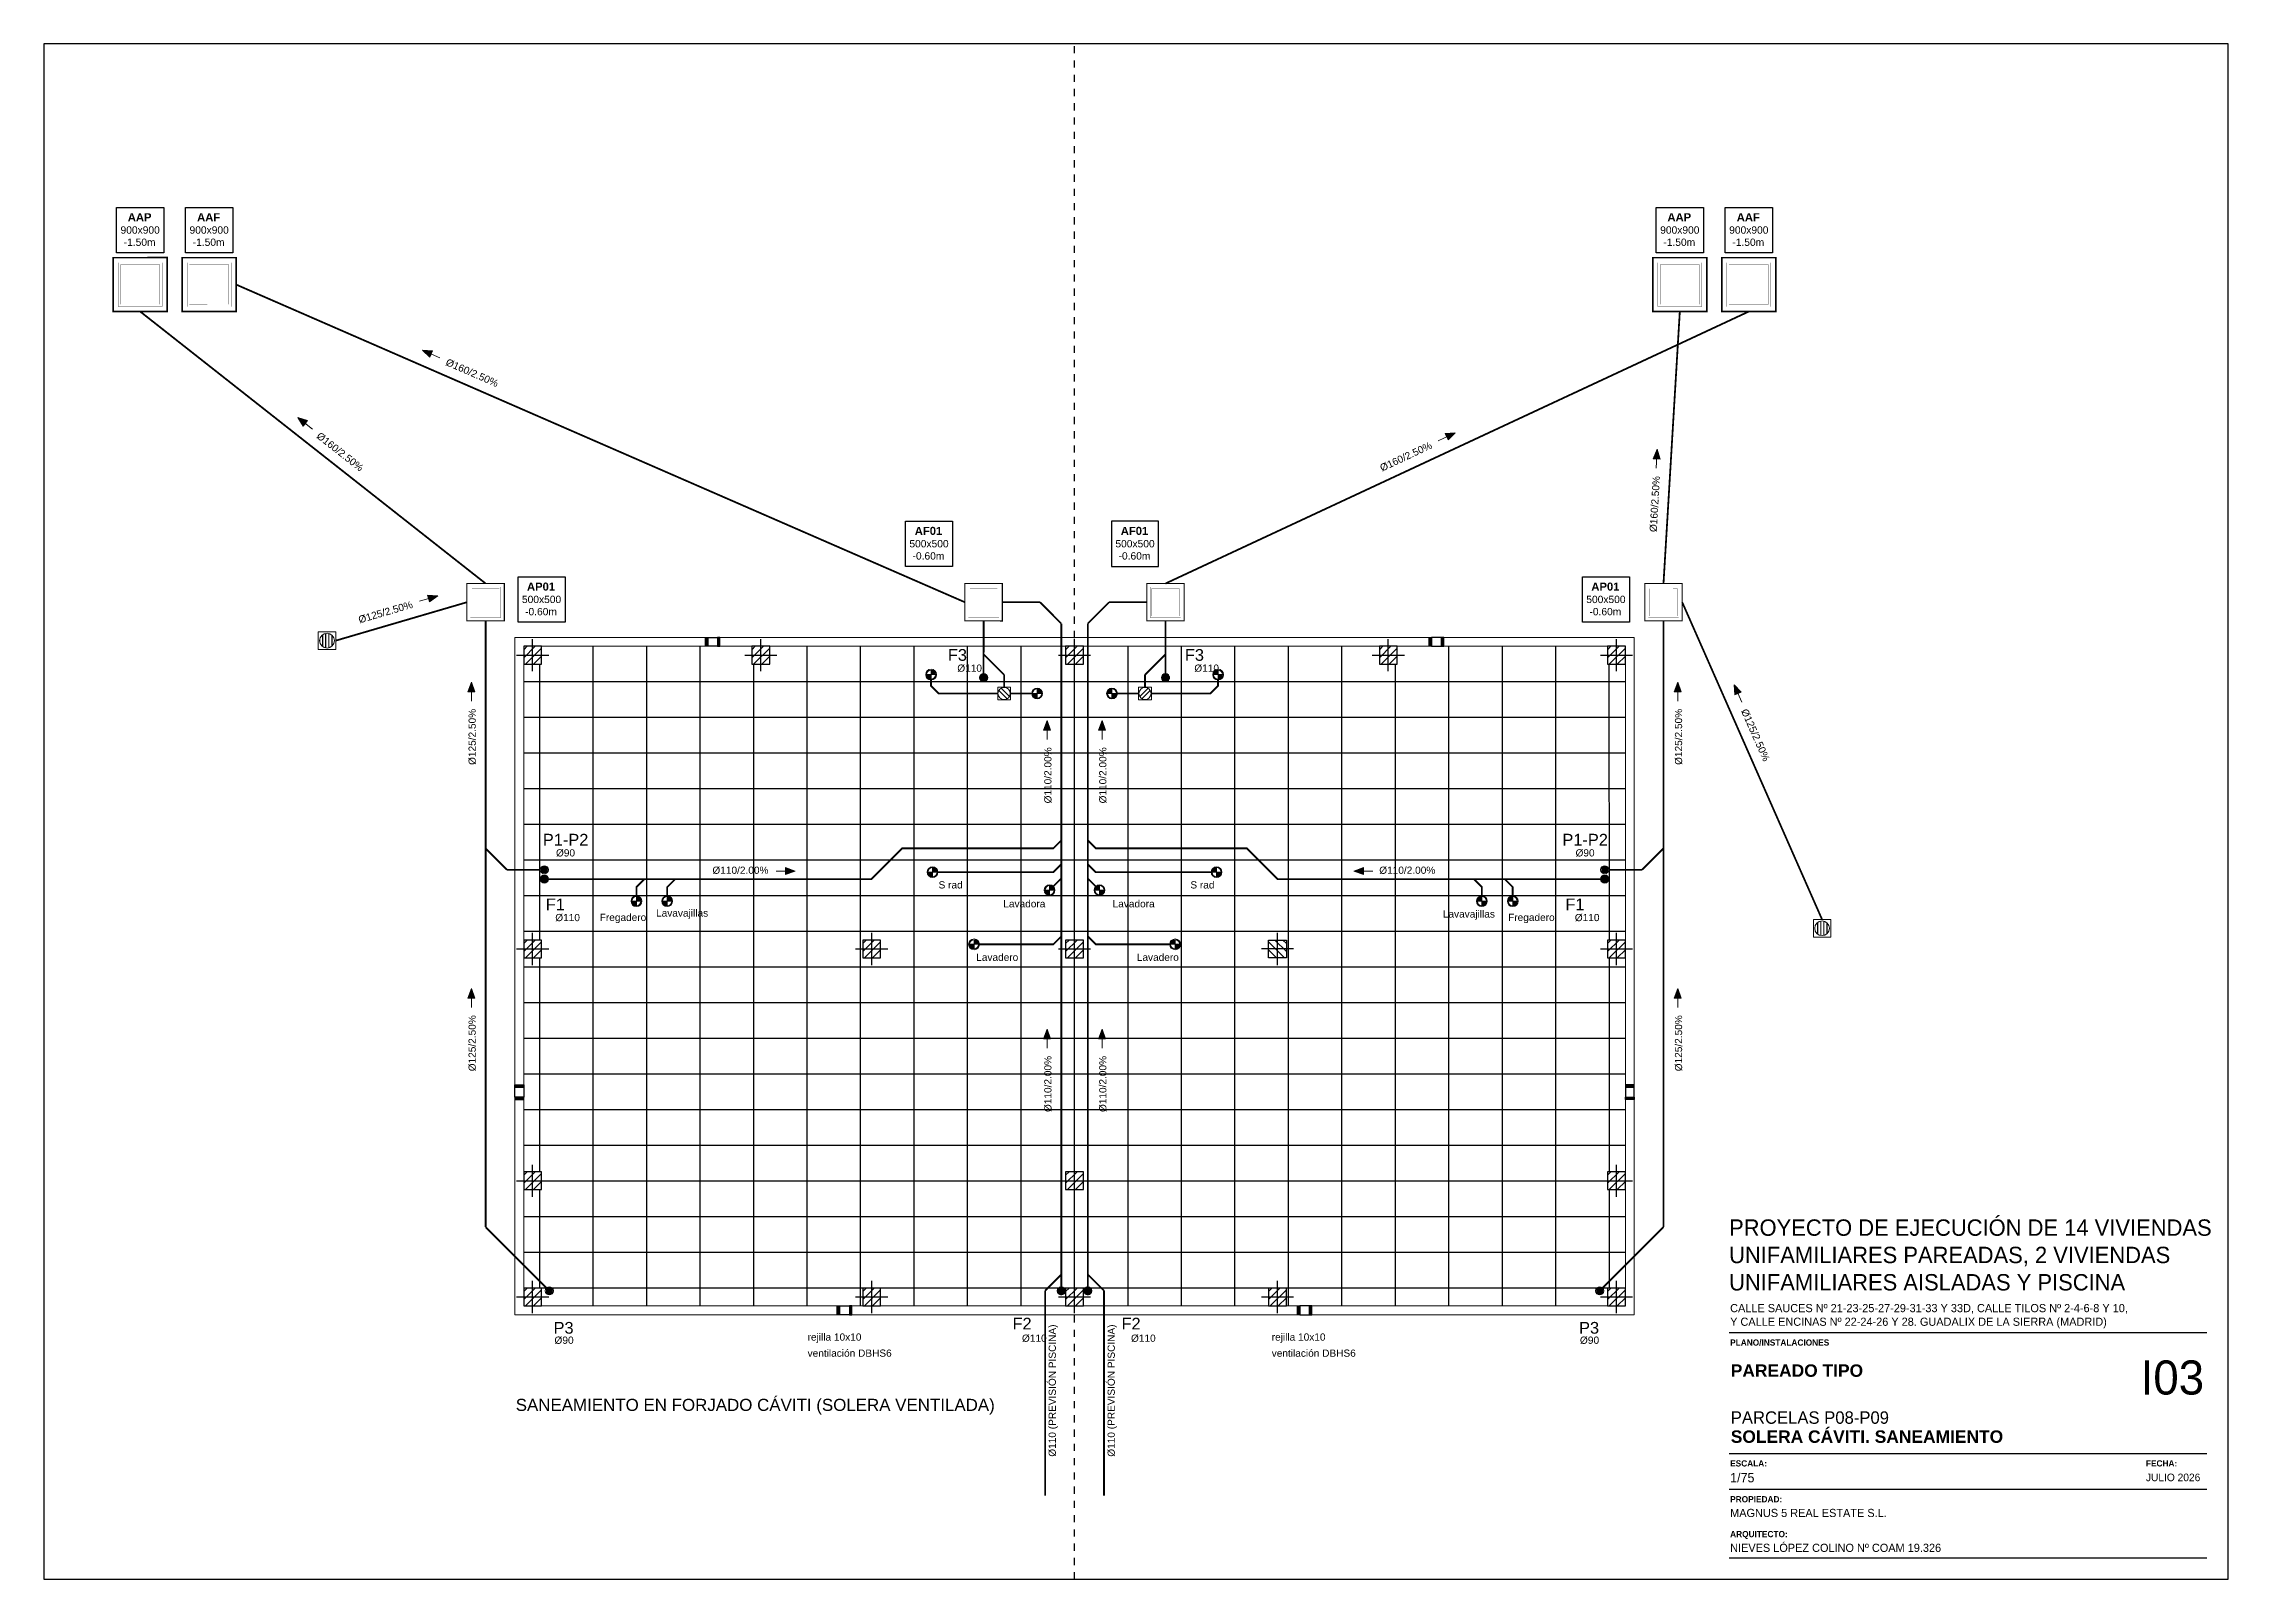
# Model space of a CAD drawing. Header units: millimetres. Extents: x 441156 to 441876, y 4514765 to 4515211.
# Drawn here: x 441259.72 to 441290.36, y 4515165.05 to 4515186.58 of the extents above; entities that cross this region are included whole.
import ezdxf
from ezdxf.enums import TextEntityAlignment as Align

# ---------------------------------------------------------------- set-up
doc = ezdxf.new("R2010")
doc.units = ezdxf.units.MM
doc.linetypes.add('CONTINUA', pattern=[0])
doc.linetypes.add('RAYITAS', pattern=[0.375, 0.25, -0.125])
doc.layers.add('01_cartela', color=6, linetype='Continuous', plot=False)
for name, color, linetype in [('01_FECALES', 170, 'Continuous'), ('01_proyección', 4, 'RAYITAS'), ('01_texto cartela', 5, 'Continuous'), ('01_textos', 7, 'Continuous'), ('01_ventanas', 2, 'Continuous'), ('PILAR_EJES', 1, 'Continuous'), ('PILAR_HORMIGON', 2, 'Continuous'), ('PILAR_RAYA', 4, 'Continuous')]:
    doc.layers.add(name, color=color, linetype=linetype)
for name, color, linetype, lineweight in [('01_varios', 4, 'Continuous', 0), ('INGIN SANEAMIENTO BAJANTE FECALES', 10, 'Continuous', 5), ('INGIN SANEAMIENTO BAJANTE PLUVIALES', 170, 'Continuous', 5), ('INGIN SANEAMIENTO ENTERRADO FECALES', 10, 'Continuous', 25), ('INGIN SANEAMIENTO ENTERRADO PLUVIALES', 170, 'Continuous', 25), ('INGIN SANEAMIENTO TEXTO ENTERRADO', 7, 'Continuous', 0), ('Instalaciones_ventilación_extracción', 86, 'Continuous', 25)]:
    doc.layers.add(name, color=color, linetype=linetype, lineweight=lineweight)
doc.layers.add('INGIN SANEAMIENTO INTERIOR', color=7, linetype='Continuous', lineweight=20, true_color=0x046206)
doc.styles.add('Century Gothic', font='', dxfattribs={"height": 2})
doc.styles.add('Century Gothic_3', font='', dxfattribs={"height": 4.5})
doc.styles.add('Century Gothic_5', font='', dxfattribs={"height": 2.5})
doc.styles.add('Century Gothic_6', font='', dxfattribs={"height": 11})
doc.styles.add('Estilo1', font='swissel.ttf')
doc.styles.add('NIEVES2', font='sanss___.ttf')
doc.styles.add('NIEVES3', font='swisseb.ttf')
doc.styles.get('Century Gothic').set_extended_font_data('Century Gothic')
doc.styles.get('Century Gothic_3').set_extended_font_data('Century Gothic')
doc.styles.get('Century Gothic_5').set_extended_font_data('Century Gothic')
doc.styles.get('Century Gothic_6').set_extended_font_data('Century Gothic')
doc.linetypes.add('FLE2', pattern='A,1e-05,[1,fle2.shx,S=1,R=0,X=0,Y=0],-1', length=1.00001)

msp = doc.modelspace()

# ---------------------------------------------------------------- texts
at = {"layer": '01_texto cartela', "insert": (441283.3574437, 4515170.47577944), "char_height": 0.23, "width": 6.8221698289, "attachment_point": 1, "style": 'Century Gothic_3'}
msp.add_mtext('\\PPROYECTO DE EJECUCIÓN DE 14 VIVIENDAS UNIFAMILIARES PAREADAS, 2 VIVIENDAS UNIFAMILIARES AISLADAS Y PISCINA', dxfattribs=at)
at = {"layer": '01_texto cartela', "color": 5}
for s, insert, char_height, width, attachment_point, style in [('CALLE SAUCES Nº 21-23-25-27-29-31-33 Y 33D, CALLE TILOS Nº 2-4-6-8 Y 10, \\PY CALLE ENCINAS Nº 22-24-26 Y 28. GUADALIX DE LA SIERRA (MADRID)', (441283.37223759, 4515168.90567982), 0.114550418, 9.2468106263, 1, 'Century Gothic'), ('{\\fCentury Gothic|b1|i0|c0|p34;PLANO/INSTALACIONES}', (441283.37223759, 4515168.40871088), 0.0870135776, 2.1171461181, 1, 'Century Gothic'), ('\\pt2.3273;SOLERA CÁVITI. SANEAMIENTO', (441283.38111392, 4515166.9563479), 0.1745530179, 7.0090801689, 7, 'NIEVES3'), ('\\pt2.3273;\\PPARCELAS P08-P09 ', (441283.38111392, 4515167.22352015), 0.1745530179, 7.0090801689, 7, 'Century Gothic_5'), ('{\\fCentury Gothic|b1|i0|c0|p34;ESCALA: }', (441283.37223759, 4515166.71433151), 0.0870135776, 2.1171461181, 1, 'Century Gothic'), ('{\\fCentury Gothic|b1|i0|c0|p34;FECHA: }', (441289.20310501, 4515166.71433151), 0.0870135776, 2.1171461181, 1, 'Century Gothic'), ('1/75', (441283.37223759, 4515166.53569907), 0.130914763, 2.1171461181, 1, 'Century Gothic'), ('JULIO 2026', (441289.20310501, 4515166.52747236), 0.106913723, 3.5043768434, 1, 'Century Gothic'), ('{\\fCentury Gothic|b1|i0|c0|p34;PROPIEDAD:}', (441283.37223759, 4515166.21164645), 0.0870135776, 0.8370923696, 1, 'Century Gothic'), ('MAGNUS 5 REAL ESTATE S.L.', (441283.37223759, 4515166.03301401), 0.114550418, 4.882308024, 1, 'Century Gothic'), ('{\\fCentury Gothic|b1|i0|c0|p34;ARQUITECTO:}', (441283.37223759, 4515165.72256117), 0.0870135776, 0.8370923696, 1, 'Century Gothic'), ('NIEVES LÓPEZ COLINO Nº COAM 19.326', (441283.37223759, 4515165.54392873), 0.114550418, 3.6515309653, 1, 'Century Gothic')]:
    msp.add_mtext(s, dxfattribs=dict(at, insert=insert, char_height=char_height, width=width, attachment_point=attachment_point, style=style))
at = {"layer": '01_texto cartela', "color": 1}
for s, insert, char_height, width, attachment_point, style in [('I03', (441290.01918961, 4515168.11444743), 0.478574677, 1.0498533469, 3, 'Century Gothic_6'), ('\\pt2.3273;PAREADO TIPO ', (441283.38111392, 4515167.8823318), 0.1745530179, 7.0090801689, 7, 'NIEVES3')]:
    msp.add_mtext(s, dxfattribs=dict(at, insert=insert, char_height=char_height, width=width, attachment_point=attachment_point, style=style))
at = {"layer": '01_textos', "color": 5, "style": 'Estilo1'}
msp.add_text('SANEAMIENTO EN FORJADO CÁVITI (SOLERA VENTILADA)', height=0.1697265748, dxfattribs=at).set_placement((441266.34067266, 4515167.40633172, -0.00000106))
at = {"layer": 'INGIN SANEAMIENTO BAJANTE FECALES', "color": 10, "style": 'NIEVES2'}
for s, p in [('F3', (441272.40096462, 4515177.92588757, -0.0000013)), ('F3', (441275.72522883, 4515177.92588757, -0.0000013)), ('F1', (441266.76274638, 4515174.42784646, -0.00000053)), ('F1', (441281.06131661, 4515174.42784646, -0.00000053)), ('F2', (441273.30793044, 4515168.54886993, -0.00000225)), ('F2', (441274.83692616, 4515168.54886993, -0.00000225))]:
    msp.add_text(s, height=0.164465438, dxfattribs=at).set_placement(p)
at = {"layer": 'INGIN SANEAMIENTO BAJANTE PLUVIALES', "style": 'NIEVES2'}
for p in [(441266.72104544, 4515175.33493148, -0.00000053), (441281.01961567, 4515175.33493148, -0.00000053)]:
    msp.add_text('P1-P2', height=0.164465438, dxfattribs=at).set_placement(p)
for p in [(441267.01189008, 4515168.48961462, -0.00000048), (441281.39382688, 4515168.48961462, -0.00000048)]:
    msp.add_text('P3', height=0.164465438, dxfattribs=at).set_placement(p, align=Align.CENTER)
at = {"layer": 'INGIN SANEAMIENTO ENTERRADO PLUVIALES'}
for s, height, style, p in [('AAP', 0.112841979, 'NIEVES3', (441261.06638583, 4515184.09046638, -0.00000053)), ('AAP', 0.112841979, 'NIEVES3', (441282.65902551, 4515184.09046638, -0.00000053)), ('900x900', 0.102686303, 'Estilo1', (441261.07374359, 4515183.91589442, -0.00000053)), ('-1.50m', 0.102686303, 'Estilo1', (441261.06605398, 4515183.74476754, -0.00000053)), ('900x900', 0.102686303, 'Estilo1', (441282.66638327, 4515183.91589442, -0.00000053)), ('-1.50m', 0.102686303, 'Estilo1', (441282.65869366, 4515183.74476754, -0.00000053)), ('500x500', 0.102686303, 'Estilo1', (441266.70299602, 4515178.73562566, -0.00000053)), ('AP01', 0.112841979, 'NIEVES3', (441266.69563826, 4515178.91019762, -0.00000053)), ('500x500', 0.102686303, 'Estilo1', (441281.62996998, 4515178.73562566, -0.00000053)), ('AP01', 0.112841979, 'NIEVES3', (441281.62261222, 4515178.91019762, -0.00000053)), ('-0.60m', 0.102686303, 'Estilo1', (441266.69530641, 4515178.56449878, -0.00000053)), ('-0.60m', 0.102686303, 'Estilo1', (441281.62228037, 4515178.56449878, -0.00000053))]:
    msp.add_text(s, height=height, rotation=0.020029945, dxfattribs=dict(at, style=style)).set_placement(p, align=Align.CENTER)
at = {"layer": 'INGIN SANEAMIENTO ENTERRADO PLUVIALES', "color": 10}
for s, height, style, p in [('AAF', 0.112841979, 'NIEVES3', (441262.03406703, 4515184.09042107, -0.00000053)), ('AAF', 0.112841979, 'NIEVES3', (441283.62670671, 4515184.09042107, -0.00000053)), ('900x900', 0.102686303, 'Estilo1', (441262.04142479, 4515183.91584911, -0.00000053)), ('-1.50m', 0.102686303, 'Estilo1', (441262.03373517, 4515183.74472223, -0.00000053)), ('900x900', 0.102686303, 'Estilo1', (441283.63406447, 4515183.91584911, -0.00000053)), ('-1.50m', 0.102686303, 'Estilo1', (441283.62637486, 4515183.74472223, -0.00000053)), ('AF01', 0.112841979, 'NIEVES3', (441272.12949271, 4515179.6914369, -0.00000053)), ('AF01', 0.112841979, 'NIEVES3', (441275.01875547, 4515179.6914369, -0.00000053)), ('500x500', 0.102686303, 'Estilo1', (441272.13685048, 4515179.51686494, -0.00000053)), ('-0.60m', 0.102686303, 'Estilo1', (441272.12916086, 4515179.34573806, -0.00000053)), ('500x500', 0.102686303, 'Estilo1', (441275.02611323, 4515179.51686494, -0.00000053)), ('-0.60m', 0.102686303, 'Estilo1', (441275.01842361, 4515179.34573806, -0.00000053))]:
    msp.add_text(s, height=height, rotation=0.020029945, dxfattribs=dict(at, style=style)).set_placement(p, align=Align.CENTER)
at = {"layer": 'INGIN SANEAMIENTO TEXTO ENTERRADO', "style": 'Estilo1'}
for s, p in [('rejilla 10x10', (441270.43435605, 4515168.39166917, -0.00000226)), ('rejilla 10x10', (441276.94310639, 4515168.39166917, -0.00000226)), ('ventilación DBHS6', (441270.43435605, 4515168.16570731, -0.00000226)), ('ventilación DBHS6', (441276.94310639, 4515168.16570731, -0.00000226))]:
    msp.add_text(s, height=0.10125, rotation=0.020029945, dxfattribs=at).set_placement(p)
for s, width, insert, char_height, attachment_point, rotation in [('\\pi-0.13221;Ø160/2.50%', 0.5900810399, (441265.48944004, 4515182.06817881, -0.00000053), 0.10125, 4, 336.470016781), ('\\pi-0.13221;Ø160/2.50%', 0.5900810399, (441263.67154164, 4515181.01708698, -0.00000053), 0.10125, 4, 321.806579103), ('\\pi-0.13221;Ø160/2.50%', 0.5900810399, (441278.58955087, 4515180.67860475, -0.00000053), 0.10125, 4, 25.017103388), ('\\pi-0.13221;Ø160/2.50%', 0.5900810399, (441282.30120715, 4515179.86377988, -0.00000053), 0.10125, 4, 86.586051095), ('\\pi-0.13221;Ø125/2.50%', 0.5900810399, (441264.26445523, 4515178.53485356, -0.00000053), 0.10125, 4, 16.340706715), ('Ø110', 0.5900810399, (441272.87954443, 4515177.82148549, -0.0000013), 0.10125, 6, 359.979970055), ('Ø110', 0.5900810399, (441276.20380863, 4515177.82148549, -0.0000013), 0.10125, 6, 359.979970055), ('\\pi-0.13221;Ø125/2.50%', 0.5900810399, (441265.73134013, 4515176.59792232, -0.00000053), 0.10125, 4, 90.020029945), ('\\pi-0.13221;Ø125/2.50%', 0.5900810399, (441282.65031052, 4515176.59792232, -0.00000053), 0.10125, 4, 90.020029945), ('\\pi-0.13221;Ø125/2.50%', 0.5900810399, (441283.62082461, 4515177.1227889, -0.00000053), 0.10125, 4, 293.812706772), ('\\pi-0.13221;Ø110/2.00%', 0.5900810399, (441273.80580338, 4515176.05806279, -0.00000053), 0.10125, 4, 90.020029945), ('\\pi-0.13221;Ø110/2.00%', 0.5900810399, (441274.57581657, 4515176.05806403, -0.00000053), 0.10125, 4, 90.020029945), ('Ø90', 0.5900810399, (441267.17261771, 4515175.23052941, -0.00000053), 0.10125, 6, 359.979970055), ('Ø90', 0.5900810399, (441281.47118794, 4515175.23052941, -0.00000053), 0.10125, 6, 359.979970055), ('\\pi-0.13221;Ø110/2.00%', 0.5900810399, (441269.23138628, 4515174.98736108, -0.00000102), 0.10125, 4, 0.020029945), ('S rad', 0.5900810399, (441272.60909207, 4515174.78304405, -0.00000053), 0.10125, 6, 359.979970055), ('S rad', 0.5900810399, (441276.14042874, 4515174.78304405, -0.00000053), 0.10125, 6, 359.979970055), ('\\pi-0.13221;Ø110/2.00%', 0.5900810399, (441278.58311785, 4515174.98736108, -0.00000102), 0.10125, 4, 0.020029945), ('Lavadora', 0.5900810399, (441273.76874902, 4515174.51796605, -0.00000102), 0.10125, 6, 359.979970055), ('Lavadora', 0.5900810399, (441275.30121436, 4515174.51796605, -0.00000102), 0.10125, 6, 359.979970055), ('Ø110', 0.5900810399, (441267.24132618, 4515174.32344439, -0.00000053), 0.10125, 6, 359.979970055), ('Fregadero', 0.5900810399, (441268.17145436, 4515174.31231094, -0.00000049), 0.10125, 6, 359.979970055), ('Lavavajillas', 0.5900810399, (441269.039898, 4515174.37354334, -0.00000102), 0.10125, 6, 359.979970055), ('Lavavajillas', 0.5900810399, (441280.07365143, 4515174.36022772, -0.00000102), 0.10125, 6, 359.979970055), ('Fregadero', 0.5900810399, (441280.91091181, 4515174.31231094, -0.00000049), 0.10125, 6, 359.979970055), ('Ø110', 0.5900810399, (441281.53989641, 4515174.32344439, -0.00000053), 0.10125, 6, 359.979970055), ('Lavadero', 0.5900810399, (441273.38866495, 4515173.76780558, -0.00000053), 0.10125, 6, 359.979970055), ('Lavadero', 0.5900810399, (441275.64072235, 4515173.76780558, -0.00000053), 0.10125, 6, 359.979970055), ('\\pi-0.13221;Ø125/2.50%', 0.5900810399, (441265.73134013, 4515172.30149973, -0.00000053), 0.10125, 4, 90.020029945), ('\\pi-0.13221;Ø125/2.50%', 0.5900810399, (441282.65031052, 4515172.30149973, -0.00000053), 0.10125, 4, 90.020029945), ('\\pi-0.13221;Ø110/2.00%', 0.5900810399, (441273.80581284, 4515171.72979782, -0.00000053), 0.10125, 4, 90.020029945), ('\\pi-0.13221;Ø110/2.00%', 0.5900810399, (441274.57582604, 4515171.72979907, -0.00000053), 0.10125, 4, 90.020029945), ('Ø90', 0.5900810399, (441267.01830063, 4515168.39653981, -0.00000048), 0.102375, 5, 0.020029945), ('Ø110', 0.5900810399, (441273.78651025, 4515168.4245878, -0.00000225), 0.10125, 6, 359.979970055), ('Ø110 (PREVISIÓN PISCINA)', 2.8089602498, (441273.88077016, 4515168.61879514, -0.00000225), 0.10125, 6, 89.979970055), ('Ø110 (PREVISIÓN PISCINA)', 2.8089602498, (441274.70744438, 4515168.61879514, -0.00000225), 0.10125, 6, 89.979970055), ('Ø110', 0.5900810399, (441275.31550596, 4515168.4245878, -0.00000225), 0.10125, 6, 359.979970055), ('Ø90', 0.5900810399, (441281.40023744, 4515168.39653981, -0.00000048), 0.102375, 5, 0.020029945)]:
    msp.add_mtext_dynamic_manual_height_columns(s, width=width, gutter_width=12.5, heights=[0], dxfattribs=dict(at, insert=insert, char_height=char_height, attachment_point=attachment_point, rotation=rotation))

# ---------------------------------------------------------------- blocks, each defined once
blk = doc.blocks.new('Ejes del pilar')
at = {"layer": 'PILAR_EJES'}
for p, q in [((-0.5, 0), (0.5, 0)), ((0, -0.5), (0, 0.5))]:
    blk.add_line(p, q, dxfattribs=at)
blk = doc.blocks.new('707288125-RAYADO P13')
at = {"layer": 'PILAR_RAYA'}
for p, q in [((-0.00125, -0.00036), (0.00036, 0.00125)), ((-0.00125, 0.00077), (-0.00077, 0.00125)), ((-0.00101, -0.00125), (0.00125, 0.00101)), ((0.00012, -0.00125), (0.00125, -0.00012))]:
    blk.add_line(p, q, dxfattribs=at)
blk = doc.blocks.new('B PLUVIALES')
at = {"layer": 'INGIN SANEAMIENTO BAJANTE PLUVIALES', "lineweight": 0}
h = blk.add_hatch(color=256, dxfattribs=at)
h.dxf.hatch_style = 1
edge = h.paths.add_edge_path()
edge.add_arc((57.049, 40.386), 0.0688, 0, 360)
for radius in [0.0918, 0.0688]:
    blk.add_circle((57.049, 40.386), radius, dxfattribs=at)
blk = doc.blocks.new('BAJANTE FECALES')
at = {"layer": 'INGIN SANEAMIENTO BAJANTE FECALES', "lineweight": 0}
h = blk.add_hatch(dxfattribs=at)
h.set_pattern_fill('GOST_WOOD', color=256, scale=0.005)
edge = h.paths.add_edge_path(flags=17)
edge.add_arc((57.049, 39.966), 0.0688, 0, 360)
edge = h.paths.add_edge_path()
edge.add_arc((57.049, 39.966), 0.0918, 0, 360)
h = blk.add_hatch(color=256, dxfattribs=at)
h.dxf.hatch_style = 1
edge = h.paths.add_edge_path()
edge.add_arc((57.049, 39.966), 0.0688, 0, 360)
for radius in [0.0918, 0.0688]:
    blk.add_circle((57.049, 39.966), radius, dxfattribs=at)
blk = doc.blocks.new('SIFON')
at = {"layer": 'INGIN SANEAMIENTO INTERIOR', "linetype": 'Continuous', "lineweight": 0}
h = blk.add_hatch(color=256, dxfattribs=at)
h.dxf.hatch_style = 1
edge = h.paths.add_edge_path()
edge.add_line((1065.928, 523.956), (1065.852, 523.956))
edge.add_arc((1065.928, 523.956), 0.076, 180, 270)
edge.add_line((1065.928, 523.88), (1065.928, 523.956))
edge = h.paths.add_edge_path()
edge.add_line((1065.928, 524.032), (1065.928, 523.956))
edge.add_line((1065.928, 523.956), (1066.004, 523.956))
edge.add_arc((1065.928, 523.956), 0.076, 0, 90)
for points in [[(1065.852, 523.956), (1066.004, 523.956)], [(1065.928, 524.032), (1065.928, 523.88)]]:
    blk.add_lwpolyline(points, dxfattribs=at)
for radius in [0.0891, 0.076]:
    blk.add_circle((1065.928, 523.956), radius, dxfattribs=at)
blk = doc.blocks.new('BOTE_SIFONICO')
at = {"layer": 'INGIN SANEAMIENTO INTERIOR', "ltscale": 0.5}
for p, q in [((-0.062, -0.036), (0.036, 0.062)), ((-0.036, -0.062), (0.062, 0.036))]:
    blk.add_line(p, q, dxfattribs=at)
blk.add_lwpolyline([(-0.075, -0.075), (0.075, -0.075), (0.075, 0.075), (-0.075, 0.075), (-0.075, -0.075)], close=True, dxfattribs=at)
blk.add_circle((0, 0), 0.0712, dxfattribs=at)
blk = doc.blocks.new('ARQUETA FECALES 1')
at = {"layer": 'INGIN SANEAMIENTO ENTERRADO FECALES'}
for points, const_width in [([(13.525, 21.29), (13.525, 21.824), (14.059, 21.824), (14.059, 21.29)], 0.015), ([(13.574, 21.339), (13.574, 21.775), (14.01, 21.775), (14.01, 21.339)], 0.0015), ([(13.597, 21.362), (13.597, 21.753), (13.988, 21.753), (13.988, 21.362)], 0.0015)]:
    blk.add_lwpolyline(points, close=True, dxfattribs=dict(at, const_width=const_width))

# ---------------------------------------------------------------- hatches: boundary and pattern name
at = {"layer": 'INGIN SANEAMIENTO BAJANTE PLUVIALES', "lineweight": 0}
h = msp.add_hatch(dxfattribs=at)
h.set_pattern_fill('JIS_RC_18', color=256, scale=0.002397, angle=45)
h.set_pattern_definition([(90, (441192.79125, 4515129.91135), (-0.043142653, 9e-18), []), (90, (441192.792944, 4515129.913045), (-0.043142653, 9e-18), []), (90, (441192.79464, 4515129.91474), (-0.043142653, 9e-18), [])])
edge = h.paths.add_edge_path()
edge.add_arc((441263.69408009, 4515178.20870162), 0.10331887, 0, 360)
h = msp.add_hatch(dxfattribs=at)
h.set_pattern_fill('JIS_RC_18', color=256, scale=0.002397, angle=45)
h.set_pattern_definition([(90, (441192.79125, 4515125.87737), (-0.043142653, 9e-18), []), (90, (441192.792944, 4515125.879067), (-0.043142653, 9e-18), []), (90, (441192.79464, 4515125.88076), (-0.043142653, 9e-18), [])])
edge = h.paths.add_edge_path()
edge.add_arc((441284.66195203, 4515174.17472339), 0.10331887, 0, 360)
at = {"layer": 'INGIN SANEAMIENTO TEXTO ENTERRADO'}
h = msp.add_hatch(color=256, dxfattribs=at)
h.dxf.hatch_style = 1
h.paths.add_polyline_path([(441265.17439673, 4515182.27276959), (441265.13533785, 4515182.18315432), (441265.03156976, 4515182.28170127)])
h = msp.add_hatch(color=256, dxfattribs=at)
h.dxf.hatch_style = 1
h.paths.add_polyline_path([(441263.4185497, 4515181.2947644), (441263.35807772, 4515181.21795533), (441263.28263564, 4515181.33956048)])
h = msp.add_hatch(color=256, dxfattribs=at)
h.dxf.hatch_style = 1
h.paths.add_polyline_path([(441279.41549375, 4515181.02388582), (441279.37418425, 4515181.11248614), (441279.51674011, 4515181.12502182)])
h = msp.add_hatch(color=256, dxfattribs=at)
h.dxf.hatch_style = 1
h.paths.add_polyline_path([(441282.39080232, 4515180.75449496), (441282.29322053, 4515180.76035046), (441282.35006775, 4515180.89168101)])
h = msp.add_hatch(color=256, dxfattribs=at)
h.dxf.hatch_style = 1
h.paths.add_polyline_path([(441265.133033, 4515178.75158683), (441265.10556191, 4515178.84540491), (441265.24837744, 4515178.83629207)])
h = msp.add_hatch(color=256, dxfattribs=at)
h.dxf.hatch_style = 1
h.paths.add_polyline_path([(441265.76742206, 4515177.49240471), (441265.66966475, 4515177.49240471), (441265.7185434, 4515177.62690451)])
h = msp.add_hatch(color=256, dxfattribs=at)
h.dxf.hatch_style = 1
h.paths.add_polyline_path([(441282.68639244, 4515177.49240471), (441282.58863513, 4515177.49240471), (441282.63751379, 4515177.62690451)])
h = msp.add_hatch(color=256, dxfattribs=at)
h.dxf.hatch_style = 1
h.paths.add_polyline_path([(441283.52776871, 4515177.48672609), (441283.43831967, 4515177.44728802), (441283.42878316, 4515177.59007588)])
h = msp.add_hatch(color=256, dxfattribs=at)
h.dxf.hatch_style = 1
h.paths.add_polyline_path([(441273.8418853, 4515176.95254517), (441273.74412799, 4515176.95254517), (441273.79300665, 4515177.08704497)])
h = msp.add_hatch(color=256, dxfattribs=at)
h.dxf.hatch_style = 1
h.paths.add_polyline_path([(441274.6118985, 4515176.95254642), (441274.51414119, 4515176.95254642), (441274.56301985, 4515177.08704622)])
h = msp.add_hatch(color=256, dxfattribs=at)
h.dxf.hatch_style = 1
h.paths.add_polyline_path([(441270.12586867, 4515174.92912738), (441270.12586867, 4515175.02688469), (441270.26036847, 4515174.97800604)])
h = msp.add_hatch(color=256, dxfattribs=at)
h.dxf.hatch_style = 1
h.paths.add_polyline_path([(441278.23016397, 4515174.92912891), (441278.23016393, 4515175.02688622), (441278.09566415, 4515174.97800751)])
h = msp.add_hatch(color=256, dxfattribs=at)
h.dxf.hatch_style = 1
h.paths.add_polyline_path([(441265.76742206, 4515173.19598212), (441265.66966475, 4515173.19598212), (441265.7185434, 4515173.33048192)])
h = msp.add_hatch(color=256, dxfattribs=at)
h.dxf.hatch_style = 1
h.paths.add_polyline_path([(441282.68639244, 4515173.19598212), (441282.58863513, 4515173.19598212), (441282.63751379, 4515173.33048192)])
h = msp.add_hatch(color=256, dxfattribs=at)
h.dxf.hatch_style = 1
h.paths.add_polyline_path([(441273.84189477, 4515172.62428021), (441273.74413745, 4515172.62428021), (441273.79301611, 4515172.75878001)])
h = msp.add_hatch(color=256, dxfattribs=at)
h.dxf.hatch_style = 1
h.paths.add_polyline_path([(441274.61190796, 4515172.62428146), (441274.51415065, 4515172.62428146), (441274.56302931, 4515172.75878126)])
at = {"layer": 'Instalaciones_ventilación_extracción'}
h = msp.add_hatch(color=256, dxfattribs=at)
h.dxf.hatch_style = 1
h.paths.add_polyline_path([(441269.00004589, 4515178.12937928), (441269.03267792, 4515178.12937928), (441269.03267792, 4515178.25437928), (441269.00004589, 4515178.25437928)])
h = msp.add_hatch(color=256, dxfattribs=at)
h.dxf.hatch_style = 1
h.paths.add_polyline_path([(441269.17201988, 4515178.12937928), (441269.20465191, 4515178.12937928), (441269.20465191, 4515178.25437928), (441269.17201988, 4515178.25437928)])
h = msp.add_hatch(color=256, dxfattribs=at)
h.dxf.hatch_style = 1
h.paths.add_polyline_path([(441279.18401224, 4515178.12937928), (441279.15138022, 4515178.12937928), (441279.15138022, 4515178.25437928), (441279.18401224, 4515178.25437928)])
h = msp.add_hatch(color=256, dxfattribs=at)
h.dxf.hatch_style = 1
h.paths.add_polyline_path([(441279.35598623, 4515178.12937928), (441279.32335421, 4515178.12937928), (441279.32335421, 4515178.25437928), (441279.35598623, 4515178.25437928)])
h = msp.add_hatch(color=256, dxfattribs=at)
h.dxf.hatch_style = 1
h.paths.add_polyline_path([(441266.32801625, 4515171.97750481), (441266.32801625, 4515171.94487279), (441266.45301625, 4515171.94487279), (441266.45301625, 4515171.97750481)])
h = msp.add_hatch(color=256, dxfattribs=at)
h.dxf.hatch_style = 1
h.paths.add_polyline_path([(441266.32801625, 4515171.80553082), (441266.32801625, 4515171.7728988), (441266.45301625, 4515171.7728988), (441266.45301625, 4515171.80553082)])
h = msp.add_hatch(color=256, dxfattribs=at)
h.dxf.hatch_style = 1
h.paths.add_polyline_path([(441282.02801625, 4515171.97750481), (441282.02801625, 4515171.94487279), (441281.90301625, 4515171.94487279), (441281.90301625, 4515171.97750481)])
h = msp.add_hatch(color=256, dxfattribs=at)
h.dxf.hatch_style = 1
h.paths.add_polyline_path([(441282.02801625, 4515171.80553082), (441282.02801625, 4515171.7728988), (441281.90301625, 4515171.7728988), (441281.90301625, 4515171.80553082)])
h = msp.add_hatch(color=256, dxfattribs=at)
h.dxf.hatch_style = 1
h.paths.add_polyline_path([(441270.84810782, 4515168.75437928), (441270.88073984, 4515168.75437928), (441270.88073984, 4515168.87937928), (441270.84810782, 4515168.87937928)])
h = msp.add_hatch(color=256, dxfattribs=at)
h.dxf.hatch_style = 1
h.paths.add_polyline_path([(441271.02008181, 4515168.75437928), (441271.05271383, 4515168.75437928), (441271.05271383, 4515168.87937928), (441271.02008181, 4515168.87937928)])
h = msp.add_hatch(color=256, dxfattribs=at)
h.dxf.hatch_style = 1
h.paths.add_polyline_path([(441277.33595032, 4515168.75437928), (441277.30331829, 4515168.75437928), (441277.30331829, 4515168.87937928), (441277.33595032, 4515168.87937928)])
h = msp.add_hatch(color=256, dxfattribs=at)
h.dxf.hatch_style = 1
h.paths.add_polyline_path([(441277.50792431, 4515168.75437928), (441277.47529228, 4515168.75437928), (441277.47529228, 4515168.87937928), (441277.50792431, 4515168.87937928)])

# ---------------------------------------------------------------- linework, layer by layer
at = {"layer": '01_cartela', "color": 3}
msp.add_lwpolyline([(441259.72072879, 4515186.58008588), (441259.72072879, 4515165.04506187), (441290.35871685, 4515165.04506187), (441290.35871685, 4515186.58008588)], close=True, dxfattribs=at)
at = {"layer": '01_proyección', "color": 10, "ltscale": 0.25}
msp.add_line((441274.17801606, 4515165.04506187, 0.00000008), (441274.17801606, 4515186.58008588, 0.0000008), dxfattribs=at)
at = {"layer": '01_texto cartela', "color": 5}
for p, q in [((441283.3574437, 4515168.50596835), (441290.05871685, 4515168.50596835)), ((441283.3574437, 4515166.81158897), (441290.05871685, 4515166.81158897)), ((441283.3574437, 4515166.30926953), (441290.05871685, 4515166.30926953)), ((441283.3574437, 4515165.34506187), (441290.05871685, 4515165.34506187))]:
    msp.add_line(p, q, dxfattribs=at)
at = {"layer": '01_varios', "elevation": -0.00000053}
for points in [[(441266.32801625, 4515178.25437928), (441282.02801625, 4515178.25437928), (441282.02801625, 4515168.75437928), (441266.32801625, 4515168.75437928)], [(441266.45301625, 4515178.12937928), (441281.90301625, 4515178.12937928), (441281.90301625, 4515168.87937928), (441266.45301625, 4515168.87937928)]]:
    msp.add_lwpolyline(points, close=True, dxfattribs=at)
at = {"layer": '01_ventanas', "linetype": 'CONTINUA'}
for p, q in [((441267.42801625, 4515168.87937928, -0.00000122), (441267.42801625, 4515178.12937928, -0.00000091)), ((441268.17801625, 4515168.87937928, -0.00000122), (441268.17801625, 4515178.12937928, -0.00000091)), ((441268.92801625, 4515168.87937928, -0.00000122), (441268.92801625, 4515178.12937928, -0.00000091)), ((441270.42801625, 4515168.87937928, -0.00000122), (441270.42801625, 4515178.12937928, -0.00000091)), ((441271.17801625, 4515168.87937928, -0.00000122), (441271.17801625, 4515178.12937928, -0.00000091)), ((441271.92801625, 4515168.87937928, -0.00000122), (441271.92801625, 4515178.12937928, -0.00000091)), ((441272.67801625, 4515168.87937928, -0.00000122), (441272.67801625, 4515178.12937928, -0.00000091)), ((441273.42801625, 4515168.87937928, -0.00000122), (441273.42801625, 4515178.12937928, -0.00000091)), ((441274.17801625, 4515168.90437928, -0.00000122), (441274.17801625, 4515178.10437928, -0.00000091)), ((441274.92801625, 4515168.87937928, -0.00000122), (441274.92801625, 4515178.12937928, -0.00000091)), ((441275.67801625, 4515168.87937928, -0.00000122), (441275.67801625, 4515178.12937928, -0.00000091)), ((441276.42801625, 4515168.87937928, -0.00000122), (441276.42801625, 4515178.12937928, -0.00000091)), ((441277.17801625, 4515168.87937928, -0.00000122), (441277.17801625, 4515178.12937928, -0.00000091)), ((441277.92801625, 4515168.87937928, -0.00000122), (441277.92801625, 4515178.12937928, -0.00000091)), ((441279.42801625, 4515168.87937928, -0.00000122), (441279.42801625, 4515178.12937928, -0.00000091)), ((441280.17801625, 4515168.87937928, -0.00000122), (441280.17801625, 4515178.12937928, -0.00000091)), ((441280.92801625, 4515168.87937928, -0.00000122), (441280.92801625, 4515178.12937928, -0.00000091)), ((441281.90301625, 4515177.62937928, -0.00000106), (441266.45301625, 4515177.62937928, -0.00000106)), ((441266.67801625, 4515174.00937816, -0.00000053), (441266.67801625, 4515177.87937901)), ((441269.67801625, 4515168.87937928, -0.00000122), (441269.67801625, 4515177.879379)), ((441278.67801625, 4515168.87937928, -0.00000122), (441278.67801625, 4515177.87937901, 0.00000222)), ((441281.67801625, 4515174.00937816, -0.00000074), (441281.67724797, 4515177.879379)), ((441281.90301625, 4515177.12937928, -0.00000106), (441266.45301625, 4515177.12937928, -0.00000106)), ((441281.90301625, 4515176.62937928, -0.00000106), (441266.45301625, 4515176.62937928, -0.00000106)), ((441281.90301625, 4515176.12937928, -0.00000106), (441266.45301625, 4515176.12937928, -0.00000106)), ((441281.90301625, 4515175.62937928, -0.00000106), (441266.45301625, 4515175.62937928, -0.00000106)), ((441281.90301625, 4515175.12937928, -0.00000106), (441266.45301625, 4515175.12937928, -0.00000106)), ((441281.90301625, 4515174.62937928, -0.00000106), (441266.45301625, 4515174.62937928, -0.00000106)), ((441281.90301625, 4515174.12937928, -0.00000107), (441266.45301625, 4515174.12937928, -0.00000052)), ((441281.90301625, 4515173.62937928, -0.00000106), (441266.45301625, 4515173.62937928, -0.00000106)), ((441266.67801625, 4515170.75937277, -0.00000097), (441266.67801625, 4515173.75937816, -0.00000056)), ((441281.67801625, 4515170.75937277, -0.0000006), (441281.67801625, 4515173.75937816, -0.00000073)), ((441281.90301625, 4515173.12937928, -0.00000106), (441266.45301625, 4515173.12937928, -0.00000106)), ((441281.90301625, 4515172.62937928, -0.00000106), (441266.45301625, 4515172.62937928, -0.00000106)), ((441281.90301625, 4515172.12937928, -0.00000106), (441266.45301625, 4515172.12937928, -0.00000106)), ((441281.90301625, 4515171.62937928, -0.00000106), (441266.45301625, 4515171.62937928, -0.00000106)), ((441281.90301625, 4515171.12937928, -0.00000106), (441266.45301625, 4515171.12937928, -0.00000106)), ((441281.65301589, 4515170.62937928, -0.00000053), (441266.45301625, 4515170.62937928, -0.00000106)), ((441266.67801625, 4515169.129379), (441266.67801625, 4515170.50937277, -0.000001)), ((441281.67801625, 4515169.12937901, -0.00000053), (441281.67801625, 4515170.50937277, -0.00000059)), ((441281.90301625, 4515170.12937928, -0.00000106), (441266.45301625, 4515170.12937928, -0.00000106)), ((441281.90301625, 4515169.62937928, -0.00000106), (441266.45301625, 4515169.62937928, -0.00000106)), ((441281.65301625, 4515169.12937928, -0.00000106), (441266.70301625, 4515169.12937928, -0.00000053))]:
    msp.add_line(p, q, dxfattribs=at)
at = {"layer": 'INGIN SANEAMIENTO BAJANTE PLUVIALES', "lineweight": 0, "elevation": -0.00000053}
for points in [[(441263.8167453, 4515178.08603641), (441263.8167453, 4515178.33136683), (441263.57141488, 4515178.33136683), (441263.57141488, 4515178.08603641)], [(441284.53928682, 4515174.05205818), (441284.53928682, 4515174.2973886), (441284.78461724, 4515174.2973886), (441284.78461724, 4515174.05205818)]]:
    msp.add_lwpolyline(points, close=True, dxfattribs=at)
at = {"layer": 'INGIN SANEAMIENTO BAJANTE PLUVIALES', "lineweight": 0}
for centre in [(441263.69408009, 4515178.20870162, -0.00000053), (441284.66195203, 4515174.17472339, -0.00000053)]:
    msp.add_circle(centre, 0.10331887, dxfattribs=at)
at = {"layer": 'INGIN SANEAMIENTO ENTERRADO FECALES', "color": 170, "elevation": -0.00000053}
for points, const_width in [([(441261.45174359, 4515182.82408061), (441260.69574359, 4515182.82408075), (441260.69574373, 4515183.58008074), (441261.45174373, 4515183.58008061)], 0.02121995), ([(441261.38186719, 4515182.89395703), (441260.76562002, 4515182.89395714), (441260.76562013, 4515183.51020432), (441261.3818673, 4515183.51020421)], 0.002122), ([(441261.35013666, 4515182.92568758), (441260.79735056, 4515182.92568767), (441260.79735066, 4515183.47847378), (441261.35013676, 4515183.47847368)], 0.002122), ([(441283.04438327, 4515182.82408061), (441282.28838327, 4515182.82408075), (441282.28838341, 4515183.58008074), (441283.04438341, 4515183.58008061)], 0.02121995), ([(441282.97450688, 4515182.89395703), (441282.3582597, 4515182.89395714), (441282.35825981, 4515183.51020432), (441282.97450699, 4515183.51020421)], 0.002122), ([(441282.94277634, 4515182.92568758), (441282.38999024, 4515182.92568767), (441282.38999034, 4515183.47847378), (441282.94277644, 4515183.47847368)], 0.002122), ([(441266.18103087, 4515178.48476687), (441265.65603087, 4515178.48476696), (441265.65603096, 4515179.00976696), (441266.18103096, 4515179.00976687)], 0.01473608), ([(441266.13250559, 4515178.53329216), (441265.70455616, 4515178.53329224), (441265.70455624, 4515178.96124167), (441266.13250567, 4515178.96124159)], 0.00147361), ([(441266.1104705, 4515178.55532726), (441265.72659126, 4515178.55532733), (441265.72659133, 4515178.93920657), (441266.11047057, 4515178.9392065)], 0.00147361), ([(441282.17500125, 4515178.48476687), (441282.70000125, 4515178.48476696), (441282.70000116, 4515179.00976696), (441282.17500116, 4515179.00976687)], 0.01473608), ([(441282.22352653, 4515178.53329216), (441282.65147596, 4515178.53329224), (441282.65147588, 4515178.96124167), (441282.22352645, 4515178.96124159)], 0.00147361), ([(441282.24556162, 4515178.55532726), (441282.62944086, 4515178.55532733), (441282.62944079, 4515178.93920657), (441282.24556155, 4515178.9392065)], 0.00147361)]:
    msp.add_lwpolyline(points, close=True, dxfattribs=dict(at, const_width=const_width))
at = {"layer": 'INGIN SANEAMIENTO ENTERRADO FECALES', "const_width": 0.025}
for points, elevation in [([(441272.64028377, 4515178.74726687), (441262.41942477, 4515183.20203537)], -0.00000053), ([(441275.4532483, 4515179.00976682), (441283.63406447, 4515182.82403535)], -0.00000053), ([(441273.16528377, 4515178.74726678), (441273.69301591, 4515178.74726678)], -0.00000053), ([(441273.69301591, 4515178.74726678), (441273.99301525, 4515178.44726678)], -0.00000053), ([(441274.66301622, 4515178.74726678), (441274.36301687, 4515178.44726678)], -0.00000053), ([(441275.19074835, 4515178.74726678), (441274.66301622, 4515178.74726678)], -0.00000053), ([(441272.90234247, 4515177.74727314), (441272.90278372, 4515178.48476682)], -0.00000053), ([(441273.99299492, 4515169.14730803), (441273.99301525, 4515178.44726678)], -0.00000053), ([(441274.3630372, 4515169.14730803), (441274.36301687, 4515178.44726678)], -0.00000053), ([(441275.45368965, 4515177.74727314), (441275.4532484, 4515178.48476682)], -0.00000053), ([(441273.18975244, 4515177.72957348), (441272.90251241, 4515178.01681351)], -0.00000053), ([(441275.16627969, 4515177.72957348), (441275.45351972, 4515178.01681351)], -0.00000053), ([(441272.16551634, 4515177.65731305), (441272.16551634, 4515177.57451833), (441272.2724997, 4515177.46753496), (441273.09975244, 4515177.46753496)], -0.00000053), ([(441273.18975244, 4515177.55753496), (441273.18975244, 4515177.72957348)], -0.00000053), ([(441275.16627969, 4515177.55753496), (441275.16627969, 4515177.72957348)], -0.00000053), ([(441276.19051578, 4515177.65731305), (441276.19051578, 4515177.57451833), (441276.08353242, 4515177.46753496), (441275.25627969, 4515177.46753496)], -0.00000053), ([(441273.27975244, 4515177.46753496), (441273.57763982, 4515177.46753496)], -0.00000053), ([(441275.07627969, 4515177.46753496), (441274.7783923, 4515177.46753496)], -0.00000053), ([(441266.79947383, 4515174.86470308), (441271.32950461, 4515174.86470308), (441271.76156284, 4515175.29676131), (441273.88130712, 4515175.29676131), (441273.99301611, 4515175.40847031)], -0.00000053), ([(441281.55655829, 4515174.86470308), (441277.02652752, 4515174.86470308), (441276.59446928, 4515175.29676131), (441274.474725, 4515175.29676131), (441274.36301601, 4515175.40847031)], -0.00000053), ([(441272.26187243, 4515174.96199725), (441273.88130712, 4515174.96199725), (441273.99301611, 4515175.07370625)], -0.00000053), ([(441273.88130712, 4515174.76343771), (441273.99301611, 4515174.8751467)], -0.00000053), ([(441276.09415969, 4515174.96199725), (441274.474725, 4515174.96199725), (441274.36301601, 4515175.07370625)], -0.00000053), ([(441274.474725, 4515174.76343771), (441274.36301601, 4515174.8751467)], -0.00000053), ([(441272.84330061, 4515173.95014315), (441273.88130712, 4515173.95014315), (441273.99301611, 4515174.06185215)], -0.00000053), ([(441275.51273151, 4515173.95014315), (441274.474725, 4515173.95014315), (441274.36301601, 4515174.06185215)], -0.00000053), ([(441273.76467895, 4515169.09233785), (441273.99300575, 4515169.32066465)], -0.00000053), ([(441274.59135354, 4515169.09233785), (441274.36302675, 4515169.32066465)], -0.00000053), ([(441273.76467858, 4515169.09233785), (441273.76467858, 4515166.2168969)], -0.00000201), ([(441274.5913528, 4515169.09233785), (441274.5913528, 4515166.2168969)], -0.00000201)]:
    msp.add_lwpolyline(points, dxfattribs=dict(at, elevation=elevation))
for points in [[(441268.03306907, 4515174.63032875), (441268.03306907, 4515174.75299409), (441268.14477806, 4515174.86470308)], [(441268.46544529, 4515174.63032875), (441268.46544529, 4515174.75299409), (441268.57715428, 4515174.86470308)], [(441279.89058684, 4515174.63032875), (441279.89058684, 4515174.75299409), (441279.77887784, 4515174.86470308)], [(441280.32296305, 4515174.63032875), (441280.32296305, 4515174.75299409), (441280.21125406, 4515174.86470308)]]:
    msp.add_lwpolyline(points, dxfattribs=at)
at = {"layer": 'INGIN SANEAMIENTO ENTERRADO PLUVIALES', "elevation": -0.00000053}
for points in [[(441260.74375798, 4515184.28431052), (441261.4037292, 4515184.28431052), (441261.4037292, 4515183.64862319), (441260.74375798, 4515183.64862319)], [(441282.33639766, 4515184.28431052), (441282.99636888, 4515184.28431052), (441282.99636888, 4515183.64862319), (441282.33639766, 4515183.64862319)], [(441266.37301041, 4515179.10404176), (441267.03298163, 4515179.10404176), (441267.03298163, 4515178.46835443), (441266.37301041, 4515178.46835443)], [(441281.29998437, 4515179.10404176), (441281.95995559, 4515179.10404176), (441281.95995559, 4515178.46835443), (441281.29998437, 4515178.46835443)]]:
    msp.add_lwpolyline(points, close=True, dxfattribs=at)
at = {"layer": 'INGIN SANEAMIENTO ENTERRADO PLUVIALES', "color": 10, "elevation": -0.00000053}
for points in [[(441261.71143918, 4515184.28426521), (441262.3714104, 4515184.28426521), (441262.3714104, 4515183.64857788), (441261.71143918, 4515183.64857788)], [(441283.30407886, 4515184.28426521), (441283.96405008, 4515184.28426521), (441283.96405008, 4515183.64857788), (441283.30407886, 4515183.64857788)], [(441271.80686487, 4515179.88528104), (441272.46683609, 4515179.88528104), (441272.46683609, 4515179.24959371), (441271.80686487, 4515179.24959371)], [(441275.35609884, 4515179.88528104), (441274.69612762, 4515179.88528104), (441274.69612762, 4515179.24959371), (441275.35609884, 4515179.24959371)]]:
    msp.add_lwpolyline(points, close=True, dxfattribs=at)
at = {"layer": 'INGIN SANEAMIENTO ENTERRADO PLUVIALES', "const_width": 0.025, "elevation": -0.00000053}
for points in [[(441261.07374359, 4515182.82408068), (441265.91853096, 4515179.00976692)], [(441282.43750116, 4515179.00976692), (441282.66638327, 4515182.82408068)], [(441263.8167453, 4515178.20870162), (441265.65603092, 4515178.74726696)], [(441284.66195203, 4515174.2973886), (441282.70000121, 4515178.74726696)], [(441265.91853087, 4515178.48476692), (441265.91853087, 4515169.98460165)], [(441282.43750125, 4515178.48476692), (441282.43750125, 4515169.98460165)], [(441265.91853087, 4515175.29543499), (441266.21853087, 4515174.99543499)], [(441282.43750125, 4515175.29543499), (441282.13750125, 4515174.99543499)], [(441266.68515145, 4515174.99543499), (441266.21853087, 4515174.99543499)], [(441281.67088068, 4515174.99543499), (441282.13750125, 4515174.99543499)], [(441266.77256662, 4515169.13056591), (441265.91853087, 4515169.98460165)], [(441281.58346551, 4515169.13056591), (441282.43750125, 4515169.98460165)]]:
    msp.add_lwpolyline(points, dxfattribs=at)
at = {"layer": 'INGIN SANEAMIENTO TEXTO ENTERRADO'}
for p, q in [((441265.03156976, 4515182.28170127, -0.00000053), (441265.27579418, 4515182.17525589, -0.00000053)), ((441263.28263564, 4515181.33956048, -0.00000053), (441263.4919599, 4515181.17475895, -0.00000053)), ((441279.51674011, 4515181.12502182, -0.00000053), (441279.27528167, 4515181.01244292, -0.00000053)), ((441282.35006775, 4515180.89168101, -0.00000053), (441282.33411001, 4515180.6257458, -0.00000053)), ((441265.24837744, 4515178.83629207, -0.00000053), (441264.99269929, 4515178.76142638, -0.00000053)), ((441265.7185434, 4515177.62690451, -0.00000053), (441265.7185434, 4515177.36049095, -0.00000053)), ((441282.63751379, 4515177.62690451, -0.00000053), (441282.63751379, 4515177.36049095, -0.00000053)), ((441283.42878316, 4515177.59007588, -0.00000053), (441283.53626195, 4515177.34630447, -0.00000053)), ((441273.79300665, 4515177.08704497, -0.00000053), (441273.79300665, 4515176.82063141, -0.00000053)), ((441274.56301985, 4515177.08704622, -0.00000053), (441274.56301985, 4515176.82063266, -0.00000053)), ((441270.26036847, 4515174.97800604, -0.00000102), (441269.99395491, 4515174.97800604, -0.00000102)), ((441278.09566415, 4515174.97800751, -0.00000102), (441278.36207772, 4515174.97800761, -0.00000102)), ((441265.7185434, 4515173.33048192, -0.00000053), (441265.7185434, 4515173.06406835, -0.00000053)), ((441282.63751379, 4515173.33048192, -0.00000053), (441282.63751379, 4515173.06406835, -0.00000053)), ((441273.79301611, 4515172.75878001, -0.00000053), (441273.79301611, 4515172.49236645, -0.00000053)), ((441274.56302931, 4515172.75878126, -0.00000053), (441274.56302931, 4515172.49236769, -0.00000053))]:
    msp.add_line(p, q, dxfattribs=at)
for points, elevation in [([(441265.17439673, 4515182.27276959), (441265.13533785, 4515182.18315432), (441265.03156976, 4515182.28170127), (441265.17439673, 4515182.27276959)], -0.00000053), ([(441263.4185497, 4515181.2947644), (441263.35807772, 4515181.21795533), (441263.28263564, 4515181.33956048), (441263.4185497, 4515181.2947644)], -0.00000053), ([(441279.41549375, 4515181.02388582), (441279.37418425, 4515181.11248614), (441279.51674011, 4515181.12502182), (441279.41549375, 4515181.02388582)], -0.00000053), ([(441282.39080232, 4515180.75449496), (441282.29322053, 4515180.76035046), (441282.35006775, 4515180.89168101), (441282.39080232, 4515180.75449496)], -0.00000053), ([(441265.133033, 4515178.75158683), (441265.10556191, 4515178.84540491), (441265.24837744, 4515178.83629207), (441265.133033, 4515178.75158683)], -0.00000053), ([(441265.76742206, 4515177.49240471), (441265.66966475, 4515177.49240471), (441265.7185434, 4515177.62690451), (441265.76742206, 4515177.49240471)], -0.00000053), ([(441282.68639244, 4515177.49240471), (441282.58863513, 4515177.49240471), (441282.63751379, 4515177.62690451), (441282.68639244, 4515177.49240471)], -0.00000053), ([(441283.52776871, 4515177.48672609), (441283.43831967, 4515177.44728802), (441283.42878316, 4515177.59007588), (441283.52776871, 4515177.48672609)], -0.00000053), ([(441273.8418853, 4515176.95254517), (441273.74412799, 4515176.95254517), (441273.79300665, 4515177.08704497), (441273.8418853, 4515176.95254517)], -0.00000053), ([(441274.6118985, 4515176.95254642), (441274.51414119, 4515176.95254642), (441274.56301985, 4515177.08704622), (441274.6118985, 4515176.95254642)], -0.00000053), ([(441270.12586867, 4515174.92912738), (441270.12586867, 4515175.02688469), (441270.26036847, 4515174.97800604), (441270.12586867, 4515174.92912738)], -0.00000102), ([(441278.23016397, 4515174.92912891), (441278.23016393, 4515175.02688622), (441278.09566415, 4515174.97800751), (441278.23016397, 4515174.92912891)], -0.00000102), ([(441265.76742206, 4515173.19598212), (441265.66966475, 4515173.19598212), (441265.7185434, 4515173.33048192), (441265.76742206, 4515173.19598212)], -0.00000053), ([(441282.68639244, 4515173.19598212), (441282.58863513, 4515173.19598212), (441282.63751379, 4515173.33048192), (441282.68639244, 4515173.19598212)], -0.00000053), ([(441273.84189477, 4515172.62428021), (441273.74413745, 4515172.62428021), (441273.79301611, 4515172.75878001), (441273.84189477, 4515172.62428021)], -0.00000053), ([(441274.61190796, 4515172.62428146), (441274.51415065, 4515172.62428146), (441274.56302931, 4515172.75878126), (441274.61190796, 4515172.62428146)], -0.00000053)]:
    msp.add_lwpolyline(points, dxfattribs=dict(at, elevation=elevation))
at = {"layer": 'Instalaciones_ventilación_extracción', "elevation": -0.00000053}
for points in [[(441269.00004589, 4515178.25437928), (441269.03267792, 4515178.25437928), (441269.03267792, 4515178.12937928), (441269.00004589, 4515178.12937928)], [(441269.03267792, 4515178.25437928), (441269.17201988, 4515178.25437928), (441269.17201988, 4515178.12937928), (441269.03267792, 4515178.12937928)], [(441269.20465191, 4515178.25437928), (441269.17201988, 4515178.25437928), (441269.17201988, 4515178.12937928), (441269.20465191, 4515178.12937928)], [(441279.15138022, 4515178.25437928), (441279.18401224, 4515178.25437928), (441279.18401224, 4515178.12937928), (441279.15138022, 4515178.12937928)], [(441279.32335421, 4515178.25437928), (441279.18401224, 4515178.25437928), (441279.18401224, 4515178.12937928), (441279.32335421, 4515178.12937928)], [(441279.35598623, 4515178.25437928), (441279.32335421, 4515178.25437928), (441279.32335421, 4515178.12937928), (441279.35598623, 4515178.12937928)], [(441266.45301625, 4515171.97750481), (441266.45301625, 4515171.94487279), (441266.32801625, 4515171.94487279), (441266.32801625, 4515171.97750481)], [(441266.45301625, 4515171.94487279), (441266.45301625, 4515171.80553082), (441266.32801625, 4515171.80553082), (441266.32801625, 4515171.94487279)], [(441266.45301625, 4515171.7728988), (441266.45301625, 4515171.80553082), (441266.32801625, 4515171.80553082), (441266.32801625, 4515171.7728988)], [(441281.90301625, 4515171.97750481), (441281.90301625, 4515171.94487279), (441282.02801625, 4515171.94487279), (441282.02801625, 4515171.97750481)], [(441281.90301625, 4515171.94487279), (441281.90301625, 4515171.80553082), (441282.02801625, 4515171.80553082), (441282.02801625, 4515171.94487279)], [(441281.90301625, 4515171.7728988), (441281.90301625, 4515171.80553082), (441282.02801625, 4515171.80553082), (441282.02801625, 4515171.7728988)], [(441270.84810782, 4515168.87937928), (441270.88073984, 4515168.87937928), (441270.88073984, 4515168.75437928), (441270.84810782, 4515168.75437928)], [(441270.88073984, 4515168.87937928), (441271.02008181, 4515168.87937928), (441271.02008181, 4515168.75437928), (441270.88073984, 4515168.75437928)], [(441271.05271383, 4515168.87937928), (441271.02008181, 4515168.87937928), (441271.02008181, 4515168.75437928), (441271.05271383, 4515168.75437928)], [(441277.30331829, 4515168.87937928), (441277.33595032, 4515168.87937928), (441277.33595032, 4515168.75437928), (441277.30331829, 4515168.75437928)], [(441277.47529228, 4515168.87937928), (441277.33595032, 4515168.87937928), (441277.33595032, 4515168.75437928), (441277.47529228, 4515168.75437928)], [(441277.50792431, 4515168.87937928), (441277.47529228, 4515168.87937928), (441277.47529228, 4515168.75437928), (441277.50792431, 4515168.75437928)]]:
    msp.add_lwpolyline(points, close=True, dxfattribs=at)
at = {"layer": 'PILAR_HORMIGON'}
for points in [[(441266.45301625, 4515177.879379), (441266.70301625, 4515177.879379), (441266.70301625, 4515178.129379), (441266.45301625, 4515178.129379), (441266.45301625, 4515177.879379)], [(441269.65301625, 4515177.879379), (441269.90301625, 4515177.879379), (441269.90301625, 4515178.129379), (441269.65301625, 4515178.129379), (441269.65301625, 4515177.879379)], [(441274.05301643, 4515177.879379), (441274.30301643, 4515177.879379), (441274.30301643, 4515178.129379), (441274.05301643, 4515178.129379), (441274.05301643, 4515177.879379)], [(441278.45301618, 4515177.879379), (441278.70301618, 4515177.879379), (441278.70301618, 4515178.129379), (441278.45301618, 4515178.129379), (441278.45301618, 4515177.879379)], [(441281.65301625, 4515177.879379), (441281.90301625, 4515177.879379), (441281.90301625, 4515178.129379), (441281.65301625, 4515178.129379), (441281.65301625, 4515177.879379)], [(441266.45301625, 4515173.75937816), (441266.70301625, 4515173.75937816), (441266.70301625, 4515174.00937816), (441266.45301625, 4515174.00937816), (441266.45301625, 4515173.75937816)], [(441271.20785429, 4515173.75937761), (441271.45785429, 4515173.75937761), (441271.45785429, 4515174.00937761), (441271.20785429, 4515174.00937761), (441271.20785429, 4515173.75937761)], [(441274.05301643, 4515173.759379), (441274.30301643, 4515173.759379), (441274.30301643, 4515174.009379), (441274.05301643, 4515174.009379), (441274.05301643, 4515173.759379)], [(441277.14817746, 4515173.75937761), (441276.89817746, 4515173.75937761), (441276.89817746, 4515174.00937761), (441277.14817746, 4515174.00937761), (441277.14817746, 4515173.75937761)], [(441281.65301625, 4515173.75937816), (441281.90301625, 4515173.75937816), (441281.90301625, 4515174.00937816), (441281.65301625, 4515174.00937816), (441281.65301625, 4515173.75937816)], [(441266.45301625, 4515170.50937277), (441266.70301625, 4515170.50937277), (441266.70301625, 4515170.75937277), (441266.45301625, 4515170.75937277), (441266.45301625, 4515170.50937277)], [(441274.05301643, 4515170.50937276), (441274.30301643, 4515170.50937276), (441274.30301643, 4515170.75937276), (441274.05301643, 4515170.75937276), (441274.05301643, 4515170.50937276)], [(441281.65301589, 4515170.50937277), (441281.90301589, 4515170.50937277), (441281.90301589, 4515170.75937277), (441281.65301589, 4515170.75937277), (441281.65301589, 4515170.50937277)], [(441266.45301625, 4515168.879379), (441266.70301625, 4515168.879379), (441266.70301625, 4515169.129379), (441266.45301625, 4515169.129379), (441266.45301625, 4515168.879379)], [(441271.20785484, 4515168.879379), (441271.45785484, 4515168.879379), (441271.45785484, 4515169.129379), (441271.20785484, 4515169.129379), (441271.20785484, 4515168.879379)], [(441274.05301643, 4515168.879379), (441274.30301643, 4515168.879379), (441274.30301643, 4515169.129379), (441274.05301643, 4515169.129379), (441274.05301643, 4515168.879379)], [(441276.89817765, 4515168.879379), (441277.14817765, 4515168.879379), (441277.14817765, 4515169.129379), (441276.89817765, 4515169.129379), (441276.89817765, 4515168.879379)], [(441281.65301625, 4515168.879379), (441281.90301625, 4515168.879379), (441281.90301625, 4515169.129379), (441281.65301625, 4515169.129379), (441281.65301625, 4515168.879379)]]:
    msp.add_lwpolyline(points, close=True, dxfattribs=at)

# ---------------------------------------------------------------- block references
at = {"layer": '01_FECALES', "color": 120, "yscale": 1.20000000001267, "zscale": 1.20000000001267}
for p, xscale in [((441273.18975244, 4515177.46753496, -0.00000053), -1.20000000001267), ((441275.16627969, 4515177.46753496, -0.00000053), 1.20000000001267)]:
    msp.add_blockref('BOTE_SIFONICO', p, dxfattribs=dict(at, xscale=xscale))
at = {"layer": 'INGIN SANEAMIENTO BAJANTE FECALES', "color": 2, "yscale": 0.6229536188298805, "zscale": 0.6229536188298805}
for p, xscale in [((441308.44184643, 4515152.79300707, -0.00000053), -0.6229536188298805), ((441239.91418569, 4515152.79300707, -0.00000053), 0.6229536188298805)]:
    msp.add_blockref('BAJANTE FECALES', p, dxfattribs=dict(at, xscale=xscale))
for p, xscale, rotation in [((441231.20348246, 4515199.76181193, -0.00000053), -0.6229536188298805, 180), ((441317.15254966, 4515199.76181193, -0.00000053), 0.6229536188298805, 180), ((441249.09590726, 4515133.55131666, -0.00000053), -0.6229536188298805, 270), ((441299.26012486, 4515133.55131666, -0.00000053), 0.6229536188298805, 90.00000000000001)]:
    msp.add_blockref('BAJANTE FECALES', p, dxfattribs=dict(at, xscale=xscale, rotation=rotation))
at = {"layer": 'INGIN SANEAMIENTO BAJANTE PLUVIALES', "yscale": 0.6229536188298805, "zscale": 0.6229536188298805}
for p, xscale, rotation in [((441291.90106273, 4515139.45660481, -0.00000053), 0.6229536188298805, 90), ((441256.45496939, 4515139.45660481, -0.00000053), -0.6229536188298805, 270), ((441291.97173577, 4515133.55131666, -0.00000053), 0.6229536188298805, 90), ((441256.38429635, 4515133.55131666, -0.00000053), -0.6229536188298805, 270)]:
    msp.add_blockref('B PLUVIALES', p, dxfattribs=dict(at, xscale=xscale, rotation=rotation))
at = {"layer": 'INGIN SANEAMIENTO ENTERRADO FECALES'}
for p, xscale, yscale, zscale, rotation in [((441292.53757797, 4515163.69074858, -0.00000053), 1.414663551485792, 1.414663551485792, 1.414663551485792, 90.0000034152538), ((441314.13021766, 4515163.69074858, -0.00000053), 1.414663551485792, 1.414663551485792, 1.414663551485792, 90.0000034152538), ((441294.08066471, 4515165.19775707, -0.00000053), 0.9824052440873557, 0.9824052440873557, 0.9824052440873557, 89.9999897624014), ((441254.27536741, 4515165.19775707, -0.00000053), -0.9824052440873557, 0.9824052440873557, 0.9824052440873557, 270.0000102375986)]:
    msp.add_blockref('ARQUETA FECALES 1', p, dxfattribs=dict(at, xscale=xscale, yscale=yscale, zscale=zscale, rotation=rotation))
at = {"layer": 'INGIN SANEAMIENTO INTERIOR', "linetype": 'FLE2', "yscale": 0.8456383966016479, "zscale": 0.8456383966016479}
for p, xscale in [((440370.77577357, 4514734.65500676, -0.00000053), 0.8456383966016479), ((442177.58025855, 4514734.65500676, -0.00000053), -0.8456383966016479), ((440372.26326172, 4514734.38986401, -0.00000053), 0.8456383966016479), ((442176.0927704, 4514734.38986401, -0.00000053), -0.8456383966016479), ((440370.79676499, 4514731.8843263, -0.00000053), 0.8456383966016479), ((442177.55926713, 4514731.8843263, -0.00000053), -0.8456383966016479), ((440366.6433263, 4514731.47729312), 0.8456383966016479), ((440367.07570252, 4514731.47729312), 0.8456383966016479), ((440372.43827348, 4514731.63247588, -0.00000053), 0.8456383966016479), ((442175.91775864, 4514731.63247588, -0.00000053), -0.8456383966016479), ((442181.2803296, 4514731.47729312), -0.8456383966016479), ((442181.71270582, 4514731.47729312), -0.8456383966016479), ((440371.37819317, 4514730.8724722, -0.00000053), 0.8456383966016479), ((442176.97783895, 4514730.8724722, -0.00000053), -0.8456383966016479)]:
    msp.add_blockref('SIFON', p, dxfattribs=dict(at, xscale=xscale))
at = {"layer": 'PILAR_EJES', "yscale": 0.4500000000000001}
for p, xscale in [((441266.57801625, 4515178.004379), 0.4500000000000001), ((441269.77801625, 4515178.004379), 0.4500000000000001), ((441274.17801643, 4515178.004379, -0.00000143), 0.4500000000000001), ((441278.57801618, 4515178.004379, 0.00000222), 0.4500000000000001), ((441281.77801625, 4515178.004379), 0.4500000000000001), ((441266.57801625, 4515173.88437816), 0.4500000000000001), ((441271.33285429, 4515173.88437761, 0.00000141), 0.4500000000000001), ((441274.17801643, 4515173.884379, -0.00000156), 0.4500000000000001), ((441277.02317746, 4515173.88437761, 0.00000141), -0.4500000000000001), ((441281.77801625, 4515173.88437816), 0.4500000000000001), ((441266.57801625, 4515170.63437277, -0.00000053), 0.4500000000000001), ((441274.17801643, 4515170.63437276, -0.00000167), 0.4500000000000001), ((441281.77801589, 4515170.63437277, -0.00000053), 0.4500000000000001), ((441266.57801625, 4515169.004379, -0.00000053), 0.4500000000000001), ((441271.33285484, 4515169.004379), 0.4500000000000001), ((441274.17801643, 4515169.004379, 0.00000169), 0.4500000000000001), ((441277.02317765, 4515169.004379), 0.4500000000000001), ((441281.77801625, 4515169.004379, -0.00000053), 0.4500000000000001)]:
    msp.add_blockref('Ejes del pilar', p, dxfattribs=dict(at, xscale=xscale))
at = {"layer": 'PILAR_RAYA', "yscale": 100, "zscale": 100}
for p, xscale in [((441266.57801625, 4515178.00437928), 100), ((441269.77801625, 4515178.00437928), 100), ((441274.17801643, 4515178.00437928, -0.00000143), 100), ((441278.57801618, 4515178.00437928, 0.00000222), 100), ((441281.77801625, 4515178.00437928), 100), ((441266.57801625, 4515173.88437844), 100), ((441271.33285429, 4515173.88437789, 0.00000141), 100), ((441274.17801643, 4515173.88437928, -0.00000156), 100), ((441277.02317746, 4515173.88437789, 0.00000141), -100), ((441281.77801625, 4515173.88437844), 100), ((441266.57801625, 4515170.63437305, -0.00000053), 100), ((441274.17801643, 4515170.63437304, -0.00000167), 100), ((441281.77801589, 4515170.63437305, -0.00000053), 100), ((441266.57801625, 4515169.00437928, -0.00000053), 100), ((441271.33285484, 4515169.00437928), 100), ((441274.17801643, 4515169.00437928, 0.00000169), 100), ((441277.02317765, 4515169.00437928), 100), ((441281.77801625, 4515169.00437928, -0.00000053), 100)]:
    msp.add_blockref('707288125-RAYADO P13', p, dxfattribs=dict(at, xscale=xscale))

msp.set_redraw_order([(e.dxf.handle, doc.entitydb.next_handle()) for e in msp.query("TEXT MTEXT ATTDEF DIMENSION ARC_DIMENSION")])  # texts and dimensions are drawn at this point

doc.saveas('drawing.dxf')
